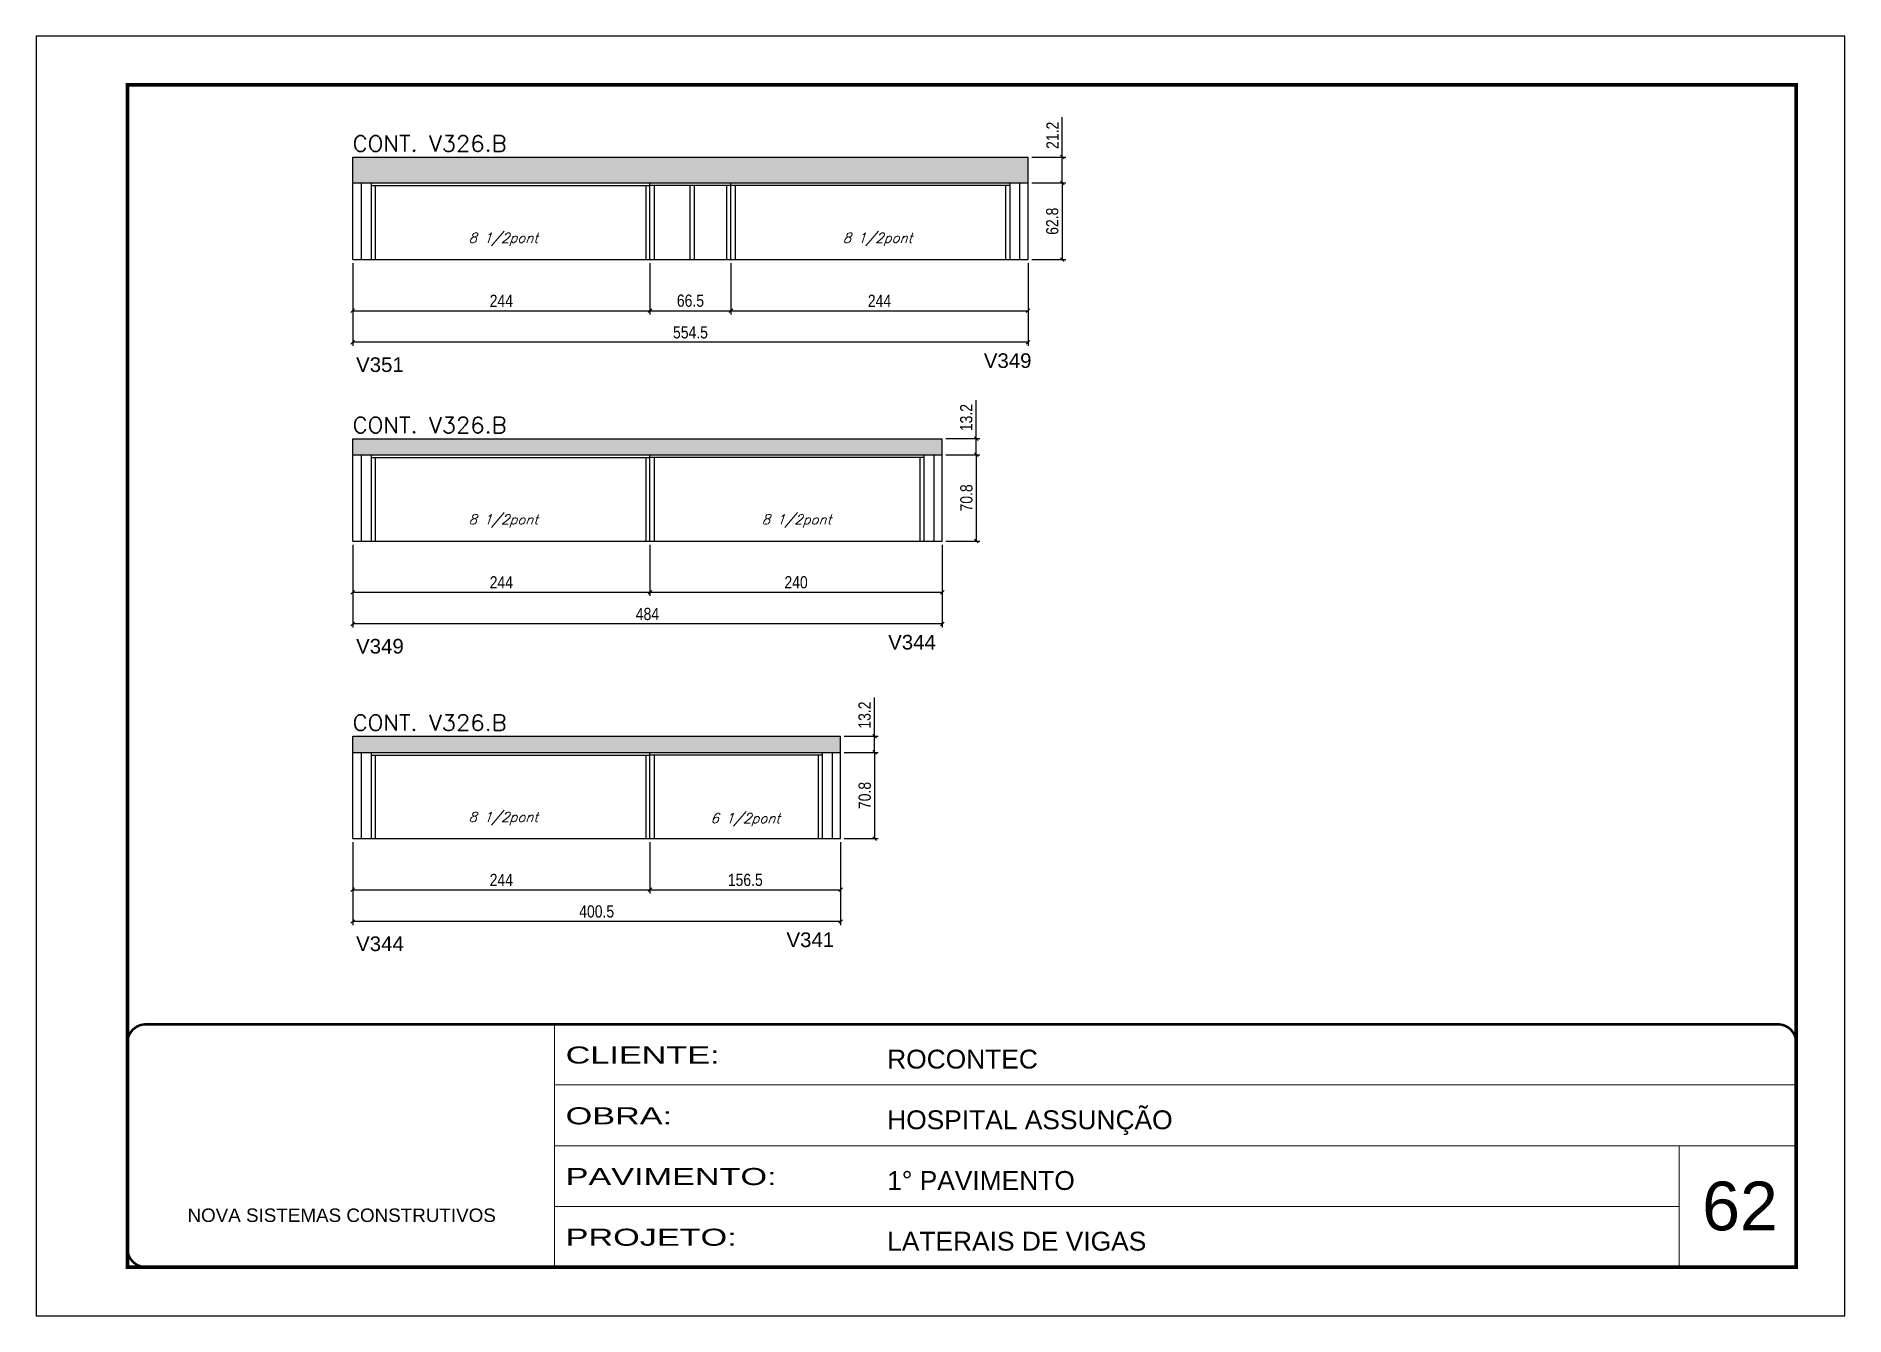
# Model space of a CAD drawing. Extents: x 137137 to 143418, y 10464 to 34486.
# Drawn here: x 138722 to 140207, y 16207 to 17257 of the extents above; entities that cross this region are included whole.
import ezdxf

# ---------------------------------------------------------------- set-up
doc = ezdxf.new("R2010")
doc.units = 0
doc.linetypes.add('CONTINUO', pattern=[0])
doc.linetypes.add('DASHED', pattern=[0.75, 0.5, -0.25])
for name, color, linetype in [('5', 5, 'Continuous'), ('COTA', 241, 'Continuous'), ('Painéis', 200, 'Continuous'), ('SARR_2.2x7', 40, 'Continuous'), ('SARR_3.5x7', 81, 'Continuous'), ('texto', 7, 'Continuous')]:
    doc.layers.add(name, color=color, linetype=linetype)
for name, color, linetype, lineweight in [('CARIMBO', 255, 'Continuous', 9), ('Folhas', 255, 'Continuous', 9), ('SARRAFO DE PRESSAO', 251, 'DASHED', 9), ('Texto Seção', 7, 'Continuous', 15)]:
    doc.layers.add(name, color=color, linetype=linetype, lineweight=lineweight)
doc.layers.add('Laje_Perimetro', color=7, linetype='Continuous', plot=False)
doc.styles.add('ARIAL', font='arial.ttf')
doc.styles.add('COTA TECNICA', font='techl___.ttf', dxfattribs={"height": 10})
doc.styles.add('REGUA-120', font='ROMANS.shx', dxfattribs={"height": 15})
doc.styles.add('Romans', font='romans.shx')
doc.styles.get("Standard").update_dxf_attribs({"font": 'arial.ttf'})
doc.styles.add('Tecnologia', font='')
doc.styles.get('Tecnologia').set_extended_font_data('Forgotten Futurist')
doc.dimstyles.new('PAINEL', dxfattribs={"dimtxt": 10, "dimasz": 3, "dimexe": 3, "dimexo": 3, "dimgap": 3, "dimtad": 1, "dimdec": 1, "dimzin": 12, "dimdsep": 46, "dimtxsty": 'COTA TECNICA', "dimblk1": 'OBLIQUE', "dimblk2": 'OBLIQUE', "dimsah": 1, "dimcen": 0.9, "dimclrd": 4, "dimclre": 4, "dimclrt": 240, "dimadec": 1, "dimazin": 3, "dimtfac": 1, "dimtdec": 1, "dimtmove": 0, "dimatfit": 3, "dimfxl": 1, "dimtolj": 1, "dimtzin": 12, "dimarcsym": 0})

msp = doc.modelspace()

# ---------------------------------------------------------------- texts
at = {"layer": '5', "linetype": 'Continuous'}
for s, p in [('V351', (138984.96, 16981.63)), ('V349', (139500.36, 16984.93)), ('V344', (139421.83, 16753.89)), ('V349', (138984.96, 16750.59)), ('V344', (138984.96, 16506.42)), ('V341', (139338.33, 16509.71))]:
    msp.add_text(s, height=12, rotation=359.99996, dxfattribs=at).set_placement(p)
at = {"layer": 'CARIMBO', "style": 'ARIAL'}
msp.add_text('62', height=40, dxfattribs=at).set_placement((140090.15, 16277.29))
at = {"layer": 'texto', "color": 2, "char_height": 8, "attachment_point": 5, "style": 'Romans'}
for s, insert in [('{\\Q19;\\C256;8 1/2pont}', (139105.83, 17090.37)), ('{\\Q19;\\C256;8 1/2pont}', (139413.08, 17090.37)), ('{\\Q19;\\C256;8 1/2pont}', (139105.83, 16859.33)), ('{\\Q19;\\C256;8 1/2pont}', (139346.58, 16859.33)), ('{\\Q19;\\C256;8 1/2pont}', (139105.83, 16615.16)), ('{\\Q19;\\C256;6 1/2pont}', (139304.49, 16614.14))]:
    msp.add_mtext(s, dxfattribs=dict(at, insert=insert))
at = {"layer": 'Texto Seção', "style": 'REGUA-120', "width": 1.05}
for p in [(138982.2, 17162.53), (138982.2, 16931.49), (138982.2, 16687.32)]:
    msp.add_text('CONT. V326.B', height=13, dxfattribs=at).set_placement(p)

# ---------------------------------------------------------------- blocks, each defined once
blk = doc.blocks.new('9999999999')
at = {"color": 30, "linetype": 'CONTINUO'}
for p, q in [((98564.6, 34230.2), (98564.6, 34429.4)), ((98564.6, 34379.6), (99584, 34379.6)), ((98564.6, 34329.8), (99488, 34329.8)), ((99584, 34329.8), (99488, 34329.8)), ((99488, 34329.8), (99488, 34230.2)), ((98564.6, 34280), (99488, 34280))]:
    blk.add_line(p, q, dxfattribs=at)
at = {"color": 30, "linetype": 'CONTINUO', "const_width": 2}
blk.add_lwpolyline([(99584, 34230.2), (99584, 34414.4, 0.414214), (99569, 34429.4), (98229, 34429.4, 0.414214), (98214, 34414.4), (98214, 34245.2, 0.414214), (98229, 34230.2), (99584, 34230.2)], format="xyb", dxfattribs=at)
at = {"layer": 'Folhas'}
blk.add_lwpolyline([(98139, 34190.2), (99624, 34190.2), (99624, 35240.2), (98139, 35240.2)], close=True, dxfattribs=at)
at = {"layer": 'Folhas', "color": 30, "const_width": 3}
blk.add_lwpolyline([(98214, 34230.2), (99584, 34230.2), (99584, 35200.2), (98214, 35200.2)], close=True, dxfattribs=at)
at = {"color": 7, "linetype": 'Continuous', "ltscale": 5, "style": 'ARIAL'}
for s, height, p in [('ROCONTEC', 15.48, (98837.7, 34393.1)), ('HOSPITAL ASSUNÇÃO', 15.483, (98837.7, 34343.3)), ('1° PAVIMENTO', 15.483, (98837.7, 34293.5)), ('NOVA SISTEMAS CONSTRUTIVOS', 11.059, (98263.2, 34267.2)), ('LATERAIS DE VIGAS', 15.483, (98837.7, 34243.7))]:
    blk.add_text(s, height=height, dxfattribs=at).set_placement(p)
at = {"layer": 'Folhas', "color": 7, "style": 'Tecnologia', "width": 1.5}
for s, p in [('CLIENTE:', (98573.7, 34397.2)), ('OBRA:', (98573.7, 34347.3)), ('PAVIMENTO:', (98573.7, 34297.5)), ('PROJETO:', (98573.7, 34247.7))]:
    blk.add_text(s, height=14, dxfattribs=at).set_placement(p)
blk = doc.blocks.new('_Oblique')
at = {"color": 0, "linetype": 'ByBlock', "lineweight": -2}
blk.add_line((-0.5, -0.5), (0.5, 0.5), dxfattribs=at)
blk = doc.blocks.new('*D2294')
at = {"layer": 'COTA', "color": 4, "lineweight": -2, "ltscale": 25, "transparency": 16777216}
for p, q in [((138982.2, 17070.9), (138982.2, 17003)), ((139536.7, 17070.9), (139536.7, 17003)), ((139536.7, 17006), (138982.2, 17006))]:
    blk.add_line(p, q, dxfattribs=at)
at = {"layer": 'Defpoints', "color": 0, "ltscale": 25, "transparency": 16777216}
for p in [(138982.2, 17073.9), (139536.7, 17073.9), (138982.2, 17006)]:
    blk.add_point(p, dxfattribs=at)
at = {"layer": 'COTA', "color": 4, "lineweight": -2, "ltscale": 25, "transparency": 16777216, "xscale": 3, "yscale": 3, "zscale": 3, "rotation": 180}
blk.add_blockref('_Oblique', (138982.2, 17006), dxfattribs=at)
at = {"layer": 'COTA', "color": 4, "lineweight": -2, "ltscale": 25, "transparency": 16777216, "xscale": 3, "yscale": 3, "zscale": 3}
blk.add_blockref('_Oblique', (139536.7, 17006), dxfattribs=at)
at = {"layer": 'COTA', "color": 240, "ltscale": 25, "transparency": 16777216, "insert": (139259.5, 17014.1), "char_height": 10, "attachment_point": 5, "style": 'COTA TECNICA'}
blk.add_mtext('\\A1;554.5', dxfattribs=at)
blk = doc.blocks.new('*D2295')
at = {"layer": 'COTA', "color": 4, "lineweight": -2, "ltscale": 25, "transparency": 16777216}
for p, q in [((138982.2, 17070.9), (138982.2, 17028.9)), ((139226.2, 17070.9), (139226.2, 17028.9)), ((138982.2, 17031.9), (139226.2, 17031.9))]:
    blk.add_line(p, q, dxfattribs=at)
at = {"layer": 'Defpoints', "color": 0, "ltscale": 25, "transparency": 16777216}
for p in [(138982.2, 17073.9), (139226.2, 17073.9), (139226.2, 17031.9)]:
    blk.add_point(p, dxfattribs=at)
at = {"layer": 'COTA', "color": 4, "lineweight": -2, "ltscale": 25, "transparency": 16777216, "xscale": 3, "yscale": 3, "zscale": 3, "rotation": 180}
blk.add_blockref('_Oblique', (138982.2, 17031.9), dxfattribs=at)
at = {"layer": 'COTA', "color": 4, "lineweight": -2, "ltscale": 25, "transparency": 16777216, "xscale": 3, "yscale": 3, "zscale": 3}
blk.add_blockref('_Oblique', (139226.2, 17031.9), dxfattribs=at)
at = {"layer": 'COTA', "color": 240, "ltscale": 25, "transparency": 16777216, "insert": (139104.2, 17040), "char_height": 10, "attachment_point": 5, "style": 'COTA TECNICA'}
blk.add_mtext('\\A1;244', dxfattribs=at)
blk = doc.blocks.new('*D2296')
at = {"layer": 'COTA', "color": 4, "lineweight": -2, "ltscale": 25, "transparency": 16777216}
for p, q in [((139226.2, 17070.9), (139226.2, 17028.9)), ((139292.7, 17070.9), (139292.7, 17028.9)), ((139226.2, 17031.9), (139292.7, 17031.9))]:
    blk.add_line(p, q, dxfattribs=at)
at = {"layer": 'Defpoints', "color": 0, "ltscale": 25, "transparency": 16777216}
for p in [(139226.2, 17073.9), (139292.7, 17073.9), (139292.7, 17031.9)]:
    blk.add_point(p, dxfattribs=at)
at = {"layer": 'COTA', "color": 4, "lineweight": -2, "ltscale": 25, "transparency": 16777216, "xscale": 3, "yscale": 3, "zscale": 3, "rotation": 180}
blk.add_blockref('_Oblique', (139226.2, 17031.9), dxfattribs=at)
at = {"layer": 'COTA', "color": 4, "lineweight": -2, "ltscale": 25, "transparency": 16777216, "xscale": 3, "yscale": 3, "zscale": 3}
blk.add_blockref('_Oblique', (139292.7, 17031.9), dxfattribs=at)
at = {"layer": 'COTA', "color": 240, "ltscale": 25, "transparency": 16777216, "insert": (139259.5, 17040.1), "char_height": 10, "attachment_point": 5, "style": 'COTA TECNICA'}
blk.add_mtext('\\A1;66.5', dxfattribs=at)
blk = doc.blocks.new('*D2297')
at = {"layer": 'COTA', "color": 4, "lineweight": -2, "ltscale": 25, "transparency": 16777216}
for p, q in [((139292.7, 17070.9), (139292.7, 17028.9)), ((139536.7, 17070.9), (139536.7, 17028.9)), ((139292.7, 17031.9), (139536.7, 17031.9))]:
    blk.add_line(p, q, dxfattribs=at)
at = {"layer": 'Defpoints', "color": 0, "ltscale": 25, "transparency": 16777216}
for p in [(139292.7, 17073.9), (139536.7, 17073.9), (139536.7, 17031.9)]:
    blk.add_point(p, dxfattribs=at)
at = {"layer": 'COTA', "color": 4, "lineweight": -2, "ltscale": 25, "transparency": 16777216, "xscale": 3, "yscale": 3, "zscale": 3, "rotation": 180}
blk.add_blockref('_Oblique', (139292.7, 17031.9), dxfattribs=at)
at = {"layer": 'COTA', "color": 4, "lineweight": -2, "ltscale": 25, "transparency": 16777216, "xscale": 3, "yscale": 3, "zscale": 3}
blk.add_blockref('_Oblique', (139536.7, 17031.9), dxfattribs=at)
at = {"layer": 'COTA', "color": 240, "ltscale": 25, "transparency": 16777216, "insert": (139414.7, 17040), "char_height": 10, "attachment_point": 5, "style": 'COTA TECNICA'}
blk.add_mtext('\\A1;244', dxfattribs=at)
blk = doc.blocks.new('*D2298')
at = {"layer": 'COTA', "color": 4, "lineweight": -2, "ltscale": 25, "transparency": 16777216}
for p, q in [((139539.7, 17136.7), (139567.7, 17136.7)), ((139564.7, 17136.7), (139564.7, 17073.9)), ((139539.7, 17073.9), (139567.7, 17073.9))]:
    blk.add_line(p, q, dxfattribs=at)
at = {"layer": 'Defpoints', "color": 0, "ltscale": 25, "transparency": 16777216}
for p in [(139536.7, 17136.7), (139536.7, 17073.9), (139564.7, 17073.9)]:
    blk.add_point(p, dxfattribs=at)
at = {"layer": 'COTA', "color": 4, "lineweight": -2, "ltscale": 25, "transparency": 16777216, "xscale": 3, "yscale": 3, "zscale": 3}
for p, rotation in [((139564.7, 17136.7), 90), ((139564.7, 17073.9), 270)]:
    blk.add_blockref('_Oblique', p, dxfattribs=dict(at, rotation=rotation))
at = {"layer": 'COTA', "color": 240, "ltscale": 25, "transparency": 16777216, "insert": (139556.6, 17105.3), "char_height": 10, "attachment_point": 5, "rotation": 90, "style": 'COTA TECNICA'}
blk.add_mtext('\\A1;62.8', dxfattribs=at)
blk = doc.blocks.new('*D2299')
at = {"layer": 'COTA', "color": 4, "lineweight": -2, "ltscale": 25, "transparency": 16777216}
for p, q in [((139564.7, 17157.9), (139564.7, 17190.7)), ((139539.7, 17157.9), (139567.7, 17157.9)), ((139564.7, 17136.7), (139564.7, 17157.9)), ((139539.7, 17136.7), (139567.7, 17136.7))]:
    blk.add_line(p, q, dxfattribs=at)
at = {"layer": 'Defpoints', "color": 0, "ltscale": 25, "transparency": 16777216}
for p in [(139536.7, 17157.9), (139564.7, 17157.9), (139536.7, 17136.7)]:
    blk.add_point(p, dxfattribs=at)
at = {"layer": 'COTA', "color": 4, "lineweight": -2, "ltscale": 25, "transparency": 16777216, "xscale": 3, "yscale": 3, "zscale": 3}
for p, rotation in [((139564.7, 17157.9), 90), ((139564.7, 17136.7), 270)]:
    blk.add_blockref('_Oblique', p, dxfattribs=dict(at, rotation=rotation))
at = {"layer": 'COTA', "color": 240, "ltscale": 25, "transparency": 16777216, "insert": (139556.7, 17175.8), "char_height": 10, "attachment_point": 5, "rotation": 90, "style": 'COTA TECNICA'}
blk.add_mtext('\\A1;21.2', dxfattribs=at)
blk = doc.blocks.new('*D2300')
at = {"layer": 'COTA', "color": 4, "lineweight": -2, "ltscale": 25, "transparency": 16777216}
for p, q in [((138982.2, 16839.9), (138982.2, 16771.9)), ((139466.2, 16839.9), (139466.2, 16771.9)), ((139466.2, 16774.9), (138982.2, 16774.9))]:
    blk.add_line(p, q, dxfattribs=at)
at = {"layer": 'Defpoints', "color": 0, "ltscale": 25, "transparency": 16777216}
for p in [(138982.2, 16842.9), (139466.2, 16842.9), (138982.2, 16774.9)]:
    blk.add_point(p, dxfattribs=at)
at = {"layer": 'COTA', "color": 4, "lineweight": -2, "ltscale": 25, "transparency": 16777216, "xscale": 3, "yscale": 3, "zscale": 3, "rotation": 180}
blk.add_blockref('_Oblique', (138982.2, 16774.9), dxfattribs=at)
at = {"layer": 'COTA', "color": 4, "lineweight": -2, "ltscale": 25, "transparency": 16777216, "xscale": 3, "yscale": 3, "zscale": 3}
blk.add_blockref('_Oblique', (139466.2, 16774.9), dxfattribs=at)
at = {"layer": 'COTA', "color": 240, "ltscale": 25, "transparency": 16777216, "insert": (139224.2, 16783), "char_height": 10, "attachment_point": 5, "style": 'COTA TECNICA'}
blk.add_mtext('\\A1;484', dxfattribs=at)
blk = doc.blocks.new('*D2301')
at = {"layer": 'COTA', "color": 4, "lineweight": -2, "ltscale": 25, "transparency": 16777216}
for p, q in [((138982.2, 16839.9), (138982.2, 16797.9)), ((139226.2, 16839.9), (139226.2, 16797.9)), ((138982.2, 16800.9), (139226.2, 16800.9))]:
    blk.add_line(p, q, dxfattribs=at)
at = {"layer": 'Defpoints', "color": 0, "ltscale": 25, "transparency": 16777216}
for p in [(138982.2, 16842.9), (139226.2, 16842.9), (139226.2, 16800.9)]:
    blk.add_point(p, dxfattribs=at)
at = {"layer": 'COTA', "color": 4, "lineweight": -2, "ltscale": 25, "transparency": 16777216, "xscale": 3, "yscale": 3, "zscale": 3, "rotation": 180}
blk.add_blockref('_Oblique', (138982.2, 16800.9), dxfattribs=at)
at = {"layer": 'COTA', "color": 4, "lineweight": -2, "ltscale": 25, "transparency": 16777216, "xscale": 3, "yscale": 3, "zscale": 3}
blk.add_blockref('_Oblique', (139226.2, 16800.9), dxfattribs=at)
at = {"layer": 'COTA', "color": 240, "ltscale": 25, "transparency": 16777216, "insert": (139104.2, 16809), "char_height": 10, "attachment_point": 5, "style": 'COTA TECNICA'}
blk.add_mtext('\\A1;244', dxfattribs=at)
blk = doc.blocks.new('*D2270')
at = {"layer": 'COTA', "color": 4, "lineweight": -2, "ltscale": 25, "transparency": 16777216}
for p, q in [((139226.2, 16839.9), (139226.2, 16797.9)), ((139466.2, 16839.9), (139466.2, 16797.9)), ((139226.2, 16800.9), (139466.2, 16800.9))]:
    blk.add_line(p, q, dxfattribs=at)
at = {"layer": 'Defpoints', "color": 0, "ltscale": 25, "transparency": 16777216}
for p in [(139226.2, 16842.9), (139466.2, 16842.9), (139466.2, 16800.9)]:
    blk.add_point(p, dxfattribs=at)
at = {"layer": 'COTA', "color": 4, "lineweight": -2, "ltscale": 25, "transparency": 16777216, "xscale": 3, "yscale": 3, "zscale": 3, "rotation": 180}
blk.add_blockref('_Oblique', (139226.2, 16800.9), dxfattribs=at)
at = {"layer": 'COTA', "color": 4, "lineweight": -2, "ltscale": 25, "transparency": 16777216, "xscale": 3, "yscale": 3, "zscale": 3}
blk.add_blockref('_Oblique', (139466.2, 16800.9), dxfattribs=at)
at = {"layer": 'COTA', "color": 240, "ltscale": 25, "transparency": 16777216, "insert": (139346.2, 16809), "char_height": 10, "attachment_point": 5, "style": 'COTA TECNICA'}
blk.add_mtext('\\A1;240', dxfattribs=at)
blk = doc.blocks.new('*D2302')
at = {"layer": 'COTA', "color": 4, "lineweight": -2, "ltscale": 25, "transparency": 16777216}
for p, q in [((139469.2, 16913.7), (139497.2, 16913.7)), ((139494.2, 16913.7), (139494.2, 16842.9)), ((139469.2, 16842.9), (139497.2, 16842.9))]:
    blk.add_line(p, q, dxfattribs=at)
at = {"layer": 'Defpoints', "color": 0, "ltscale": 25, "transparency": 16777216}
for p in [(139466.2, 16913.7), (139466.2, 16842.9), (139494.2, 16842.9)]:
    blk.add_point(p, dxfattribs=at)
at = {"layer": 'COTA', "color": 4, "lineweight": -2, "ltscale": 25, "transparency": 16777216, "xscale": 3, "yscale": 3, "zscale": 3}
for p, rotation in [((139494.2, 16913.7), 90), ((139494.2, 16842.9), 270)]:
    blk.add_blockref('_Oblique', p, dxfattribs=dict(at, rotation=rotation))
at = {"layer": 'COTA', "color": 240, "ltscale": 25, "transparency": 16777216, "insert": (139486.1, 16878.3), "char_height": 10, "attachment_point": 5, "rotation": 90, "style": 'COTA TECNICA'}
blk.add_mtext('\\A1;70.8', dxfattribs=at)
blk = doc.blocks.new('*D2303')
at = {"layer": 'COTA', "color": 4, "lineweight": -2, "ltscale": 25, "transparency": 16777216}
for p, q in [((139494.2, 16926.9), (139494.2, 16958.6)), ((139469.2, 16926.9), (139497.2, 16926.9)), ((139494.2, 16913.7), (139494.2, 16926.9)), ((139469.2, 16913.7), (139497.2, 16913.7))]:
    blk.add_line(p, q, dxfattribs=at)
at = {"layer": 'Defpoints', "color": 0, "ltscale": 25, "transparency": 16777216}
for p in [(139466.2, 16926.9), (139494.2, 16926.9), (139466.2, 16913.7)]:
    blk.add_point(p, dxfattribs=at)
at = {"layer": 'COTA', "color": 4, "lineweight": -2, "ltscale": 25, "transparency": 16777216, "xscale": 3, "yscale": 3, "zscale": 3}
for p, rotation in [((139494.2, 16926.9), 90), ((139494.2, 16913.7), 270)]:
    blk.add_blockref('_Oblique', p, dxfattribs=dict(at, rotation=rotation))
at = {"layer": 'COTA', "color": 240, "ltscale": 25, "transparency": 16777216, "insert": (139486, 16944.2), "char_height": 10, "attachment_point": 5, "rotation": 90, "style": 'COTA TECNICA'}
blk.add_mtext('\\A1;13.2', dxfattribs=at)
blk = doc.blocks.new('*D2304')
at = {"layer": 'COTA', "color": 4, "lineweight": -2, "ltscale": 25, "transparency": 16777216}
for p, q in [((138982.2, 16595.7), (138982.2, 16527.7)), ((139382.7, 16595.7), (139382.7, 16527.7)), ((139382.7, 16530.7), (138982.2, 16530.7))]:
    blk.add_line(p, q, dxfattribs=at)
at = {"layer": 'Defpoints', "color": 0, "ltscale": 25, "transparency": 16777216}
for p in [(138982.2, 16598.7), (139382.7, 16598.7), (138982.2, 16530.7)]:
    blk.add_point(p, dxfattribs=at)
at = {"layer": 'COTA', "color": 4, "lineweight": -2, "ltscale": 25, "transparency": 16777216, "xscale": 3, "yscale": 3, "zscale": 3, "rotation": 180}
blk.add_blockref('_Oblique', (138982.2, 16530.7), dxfattribs=at)
at = {"layer": 'COTA', "color": 4, "lineweight": -2, "ltscale": 25, "transparency": 16777216, "xscale": 3, "yscale": 3, "zscale": 3}
blk.add_blockref('_Oblique', (139382.7, 16530.7), dxfattribs=at)
at = {"layer": 'COTA', "color": 240, "ltscale": 25, "transparency": 16777216, "insert": (139182.5, 16538.9), "char_height": 10, "attachment_point": 5, "style": 'COTA TECNICA'}
blk.add_mtext('\\A1;400.5', dxfattribs=at)
blk = doc.blocks.new('*D2305')
at = {"layer": 'COTA', "color": 4, "lineweight": -2, "ltscale": 25, "transparency": 16777216}
for p, q in [((138982.2, 16595.7), (138982.2, 16553.7)), ((139226.2, 16595.7), (139226.2, 16553.7)), ((138982.2, 16556.7), (139226.2, 16556.7))]:
    blk.add_line(p, q, dxfattribs=at)
at = {"layer": 'Defpoints', "color": 0, "ltscale": 25, "transparency": 16777216}
for p in [(138982.2, 16598.7), (139226.2, 16598.7), (139226.2, 16556.7)]:
    blk.add_point(p, dxfattribs=at)
at = {"layer": 'COTA', "color": 4, "lineweight": -2, "ltscale": 25, "transparency": 16777216, "xscale": 3, "yscale": 3, "zscale": 3, "rotation": 180}
blk.add_blockref('_Oblique', (138982.2, 16556.7), dxfattribs=at)
at = {"layer": 'COTA', "color": 4, "lineweight": -2, "ltscale": 25, "transparency": 16777216, "xscale": 3, "yscale": 3, "zscale": 3}
blk.add_blockref('_Oblique', (139226.2, 16556.7), dxfattribs=at)
at = {"layer": 'COTA', "color": 240, "ltscale": 25, "transparency": 16777216, "insert": (139104.2, 16564.8), "char_height": 10, "attachment_point": 5, "style": 'COTA TECNICA'}
blk.add_mtext('\\A1;244', dxfattribs=at)
blk = doc.blocks.new('*D2271')
at = {"layer": 'COTA', "color": 4, "lineweight": -2, "ltscale": 25, "transparency": 16777216}
for p, q in [((139226.2, 16595.7), (139226.2, 16553.7)), ((139382.7, 16595.7), (139382.7, 16553.7)), ((139226.2, 16556.7), (139382.7, 16556.7))]:
    blk.add_line(p, q, dxfattribs=at)
at = {"layer": 'Defpoints', "color": 0, "ltscale": 25, "transparency": 16777216}
for p in [(139226.2, 16598.7), (139382.7, 16598.7), (139382.7, 16556.7)]:
    blk.add_point(p, dxfattribs=at)
at = {"layer": 'COTA', "color": 4, "lineweight": -2, "ltscale": 25, "transparency": 16777216, "xscale": 3, "yscale": 3, "zscale": 3, "rotation": 180}
blk.add_blockref('_Oblique', (139226.2, 16556.7), dxfattribs=at)
at = {"layer": 'COTA', "color": 4, "lineweight": -2, "ltscale": 25, "transparency": 16777216, "xscale": 3, "yscale": 3, "zscale": 3}
blk.add_blockref('_Oblique', (139382.7, 16556.7), dxfattribs=at)
at = {"layer": 'COTA', "color": 240, "ltscale": 25, "transparency": 16777216, "insert": (139304.5, 16564.8), "char_height": 10, "attachment_point": 5, "style": 'COTA TECNICA'}
blk.add_mtext('\\A1;156.5', dxfattribs=at)
blk = doc.blocks.new('*D2306')
at = {"layer": 'COTA', "color": 4, "lineweight": -2, "ltscale": 25, "transparency": 16777216}
for p, q in [((139385.7, 16669.5), (139413.7, 16669.5)), ((139410.7, 16669.5), (139410.7, 16598.7)), ((139385.7, 16598.7), (139413.7, 16598.7))]:
    blk.add_line(p, q, dxfattribs=at)
at = {"layer": 'Defpoints', "color": 0, "ltscale": 25, "transparency": 16777216}
for p in [(139382.7, 16669.5), (139382.7, 16598.7), (139410.7, 16598.7)]:
    blk.add_point(p, dxfattribs=at)
at = {"layer": 'COTA', "color": 4, "lineweight": -2, "ltscale": 25, "transparency": 16777216, "xscale": 3, "yscale": 3, "zscale": 3}
for p, rotation in [((139410.7, 16669.5), 90), ((139410.7, 16598.7), 270)]:
    blk.add_blockref('_Oblique', p, dxfattribs=dict(at, rotation=rotation))
at = {"layer": 'COTA', "color": 240, "ltscale": 25, "transparency": 16777216, "insert": (139402.6, 16634.1), "char_height": 10, "attachment_point": 5, "rotation": 90, "style": 'COTA TECNICA'}
blk.add_mtext('\\A1;70.8', dxfattribs=at)
blk = doc.blocks.new('*D2307')
at = {"layer": 'COTA', "color": 4, "lineweight": -2, "ltscale": 25, "transparency": 16777216}
for p, q in [((139410.7, 16682.7), (139410.7, 16714.4)), ((139385.7, 16682.7), (139413.7, 16682.7)), ((139410.7, 16669.5), (139410.7, 16682.7)), ((139385.7, 16669.5), (139413.7, 16669.5))]:
    blk.add_line(p, q, dxfattribs=at)
at = {"layer": 'Defpoints', "color": 0, "ltscale": 25, "transparency": 16777216}
for p in [(139382.7, 16682.7), (139410.7, 16682.7), (139382.7, 16669.5)]:
    blk.add_point(p, dxfattribs=at)
at = {"layer": 'COTA', "color": 4, "lineweight": -2, "ltscale": 25, "transparency": 16777216, "xscale": 3, "yscale": 3, "zscale": 3}
for p, rotation in [((139410.7, 16682.7), 90), ((139410.7, 16669.5), 270)]:
    blk.add_blockref('_Oblique', p, dxfattribs=dict(at, rotation=rotation))
at = {"layer": 'COTA', "color": 240, "ltscale": 25, "transparency": 16777216, "insert": (139402.5, 16700.1), "char_height": 10, "attachment_point": 5, "rotation": 90, "style": 'COTA TECNICA'}
blk.add_mtext('\\A1;13.2', dxfattribs=at)

# ---------------------------------------------------------------- dimensions: what is measured, and where the dimension line sits
at = {"layer": 'COTA', "ltscale": 25}
for base, p1, p2, picture, middle in [((139564.71, 17157.92), (139536.72, 17136.72), (139536.72, 17157.92), '*D2299', (139556.65, 17175.79)), ((139564.71, 17073.92), (139536.72, 17136.72), (139536.72, 17073.92), '*D2298', (139556.59, 17105.32)), ((139494.21, 16926.88), (139466.22, 16913.68), (139466.22, 16926.88), '*D2303', (139485.99, 16944.25)), ((139494.21, 16842.88), (139466.22, 16913.68), (139466.22, 16842.88), '*D2302', (139486.09, 16878.28)), ((139410.71, 16682.71), (139382.72, 16669.51), (139382.72, 16682.71), '*D2307', (139402.49, 16700.07)), ((139410.71, 16598.71), (139382.72, 16669.51), (139382.72, 16598.71), '*D2306', (139402.59, 16634.11))]:
    dim = msp.add_linear_dim(base=base, p1=p1, p2=p2, angle=90, dimstyle='PAINEL', dxfattribs=at)
    dim.commit()
    dim.dimension.update_dxf_attribs({"geometry": picture, "text_midpoint": middle})
for base, p1, p2, picture, middle in [((138982.22, 17005.96), (139536.72, 17073.92), (138982.22, 17073.92), '*D2294', (139259.47, 17014.07)), ((139226.22, 17031.95), (138982.22, 17073.92), (139226.22, 17073.92), '*D2295', (139104.22, 17040.02)), ((139292.72, 17031.95), (139226.22, 17073.92), (139292.72, 17073.92), '*D2296', (139259.47, 17040.06)), ((138982.22, 16774.92), (139466.22, 16842.88), (138982.22, 16842.88), '*D2300', (139224.22, 16783.01)), ((139226.22, 16800.91), (138982.22, 16842.88), (139226.22, 16842.88), '*D2301', (139104.22, 16808.98)), ((138982.22, 16530.75), (139382.72, 16598.71), (138982.22, 16598.71), '*D2304', (139182.47, 16538.86)), ((139226.22, 16556.73), (138982.22, 16598.71), (139226.22, 16598.71), '*D2305', (139104.22, 16564.81))]:
    dim = msp.add_linear_dim(base=base, p1=p1, p2=p2, dimstyle='PAINEL', dxfattribs=at)
    dim.commit()
    dim.dimension.update_dxf_attribs({"geometry": picture, "text_midpoint": middle})
for base, p1, p2, picture, middle in [((139536.72, 17031.95), (139292.72, 17073.92), (139536.72, 17073.92), '*D2297', (139414.72, 17040.02)), ((139466.22, 16800.91), (139226.22, 16842.88), (139466.22, 16842.88), '*D2270', (139346.22, 16809.01)), ((139382.72, 16556.73), (139226.22, 16598.71), (139382.72, 16598.71), '*D2271', (139304.47, 16564.84))]:
    dim = msp.add_linear_dim(base=base, p1=p1, p2=p2, dimstyle='PAINEL', override={"dimtmove": 1}, dxfattribs=at)
    dim.commit()
    dim.dimension.update_dxf_attribs({"geometry": picture, "text_midpoint": middle})

# ---------------------------------------------------------------- hatches: boundary and pattern name
at = {"layer": 'COTA', "linetype": 'ByBlock'}
h = msp.add_hatch(dxfattribs=at)
h.set_pattern_fill('AR-CONC', color=256, scale=0.03)
h.set_pattern_definition([(50, (-271.2727, -16042.701), (5.46554007, -0.47817257), [0.5715, -6.2865]), (355, (-271.273, -16042.701), (-1.05730264, 5.73170536), [0.4572, -5.02921753]), (100.4514447, (-270.8173, -16042.741), (4.40823741, 5.25353256), [0.48570026, -5.34270734]), (46.1842, (-271.273, -16041.177), (8.13237123, -1.26126984), [0.85725, -9.42975]), (96.6355576, (-270.595, -16041.282), (7.122124, 7.42278374), [0.7285507, -8.01406824]), (351.184151, (-271.273, -16041.177), (7.122124, 7.42278374), [0.685799, -7.54379196]), (21, (-270.5107, -16041.558), (4.54843174, -3.06795595), [0.5715, -6.2865]), (326, (-270.511, -16041.558), (1.85406085, 5.52563898), [0.4572, -5.0292]), (71.451445, (-270.1317, -16041.8137), (6.40249258, 2.45768307), [0.48570026, -5.34269813]), (37.5, (-271.2727, -16042.701), (0.092658098, 2.536651166), [0, -4.96824, 0, -5.1054, 0, -5.04825]), (7.5, (-271.2727, -16042.701), (2.004589875, 3.005417245), [0, -2.91084, 0, -4.85394, 0, -1.92405]), (327.5, (-272.972, -16042.701), (4.067717855, -0.17186232), [0, -1.905, 0, -5.9436, 0, -7.8867]), (317.5, (-273.734, -16042.701), (4.44387544, 0.76279473), [0, -2.4765, 0, -3.94716, 0, -5.6007])])
h.paths.add_polyline_path([(139536.72, 17136.72), (139536.72, 17157.92), (138982.22, 17157.92), (138982.22, 17136.72)])
h = msp.add_hatch(dxfattribs=at)
h.set_pattern_fill('AR-CONC', color=256, scale=0.03)
h.set_pattern_definition([(50, (-271.2727, -16273.744), (5.46554007, -0.47817257), [0.5715, -6.2865]), (355, (-271.273, -16273.744), (-1.05730264, 5.73170536), [0.4572, -5.02921753]), (100.4514447, (-270.8173, -16273.784), (4.40823741, 5.25353256), [0.48570026, -5.34270734]), (46.1842, (-271.273, -16272.22), (8.13237123, -1.26126984), [0.85725, -9.42975]), (96.6355576, (-270.595, -16272.325), (7.122124, 7.42278374), [0.7285507, -8.01406824]), (351.184151, (-271.273, -16272.22), (7.122124, 7.42278374), [0.685799, -7.54379196]), (21, (-270.5107, -16272.601), (4.54843174, -3.06795595), [0.5715, -6.2865]), (326, (-270.511, -16272.601), (1.85406085, 5.52563898), [0.4572, -5.0292]), (71.451445, (-270.1317, -16272.8567), (6.40249258, 2.45768307), [0.48570026, -5.34269813]), (37.5, (-271.2727, -16273.744), (0.092658098, 2.536651166), [0, -4.96824, 0, -5.1054, 0, -5.04825]), (7.5, (-271.2727, -16273.744), (2.004589875, 3.005417245), [0, -2.91084, 0, -4.85394, 0, -1.92405]), (327.5, (-272.972, -16273.744), (4.067717855, -0.17186232), [0, -1.905, 0, -5.9436, 0, -7.8867]), (317.5, (-273.734, -16273.744), (4.44387544, 0.76279473), [0, -2.4765, 0, -3.94716, 0, -5.6007])])
h.paths.add_polyline_path([(139466.22, 16926.88), (138982.22, 16926.88), (138982.22, 16913.68), (139466.22, 16913.68)])
h = msp.add_hatch(dxfattribs=at)
h.set_pattern_fill('AR-CONC', color=256, scale=0.03)
h.set_pattern_definition([(50, (-271.2727, -16517.9164), (5.46554007, -0.47817257), [0.5715, -6.2865]), (355, (-271.273, -16517.9164), (-1.05730264, 5.73170536), [0.4572, -5.02921753]), (100.4514447, (-270.8173, -16517.9563), (4.40823741, 5.25353256), [0.48570026, -5.34270734]), (46.1842, (-271.273, -16516.3924), (8.13237123, -1.26126984), [0.85725, -9.42975]), (96.6355576, (-270.595, -16516.4975), (7.122124, 7.42278374), [0.7285507, -8.01406824]), (351.184151, (-271.273, -16516.3924), (7.122124, 7.42278374), [0.685799, -7.54379196]), (21, (-270.5107, -16516.7734), (4.54843174, -3.06795595), [0.5715, -6.2865]), (326, (-270.511, -16516.7734), (1.85406085, 5.52563898), [0.4572, -5.0292]), (71.451445, (-270.1317, -16517.029), (6.40249258, 2.45768307), [0.48570026, -5.34269813]), (37.5, (-271.2727, -16517.9164), (0.092658098, 2.536651166), [0, -4.96824, 0, -5.1054, 0, -5.04825]), (7.5, (-271.2727, -16517.9164), (2.004589875, 3.005417245), [0, -2.91084, 0, -4.85394, 0, -1.92405]), (327.5, (-272.972, -16517.9164), (4.067717855, -0.17186232), [0, -1.905, 0, -5.9436, 0, -7.8867]), (317.5, (-273.734, -16517.9164), (4.44387544, 0.76279473), [0, -2.4765, 0, -3.94716, 0, -5.6007])])
h.paths.add_polyline_path([(139382.72, 16682.71), (138982.22, 16682.71), (138982.22, 16669.51), (139382.72, 16669.51)])

# ---------------------------------------------------------------- linework, layer by layer
for p, q in [((138982.22, 17157.92), (139536.72, 17157.92)), ((138982.22, 17136.72), (138982.22, 17157.92)), ((139536.72, 17136.72), (139536.72, 17157.92)), ((138982.22, 16926.88), (139466.22, 16926.88)), ((138982.22, 16913.68), (138982.22, 16926.88)), ((139466.22, 16913.68), (139466.22, 16926.88)), ((138982.22, 16682.71), (139382.72, 16682.71)), ((138982.22, 16669.51), (138982.22, 16682.71)), ((139382.72, 16669.51), (139382.72, 16682.71))]:
    msp.add_line(p, q, dxfattribs=at)
at = {"layer": 'Laje_Perimetro'}
msp.add_lwpolyline([(140207.29, 17257.15), (138722.29, 17257.15), (138722.29, 16207.15), (140207.29, 16207.15)], close=True, dxfattribs=at)
at = {"layer": 'Painéis'}
for p, q in [((138982.22, 17136.72), (139536.72, 17136.72)), ((138982.22, 17073.92), (139536.72, 17073.92)), ((138982.22, 16913.68), (139466.22, 16913.68)), ((138982.22, 16842.88), (139466.22, 16842.88)), ((138982.22, 16669.51), (139382.72, 16669.51)), ((138982.22, 16598.71), (139382.72, 16598.71))]:
    msp.add_line(p, q, dxfattribs=at)
at = {"layer": 'Painéis', "ltscale": 25}
for p, q in [((138982.22, 17073.92), (138982.22, 17136.72)), ((139226.22, 17073.92), (139226.22, 17136.72)), ((139292.72, 17073.92), (139292.72, 17136.72)), ((139536.72, 17073.92), (139536.72, 17136.72)), ((138982.22, 16842.88), (138982.22, 16913.68)), ((139226.22, 16842.88), (139226.22, 16913.68)), ((139466.22, 16842.88), (139466.22, 16913.68)), ((138982.22, 16598.71), (138982.22, 16669.51)), ((139226.22, 16598.71), (139226.22, 16669.51)), ((139382.72, 16598.71), (139382.72, 16669.51))]:
    msp.add_line(p, q, dxfattribs=at)
at = {"layer": 'SARR_2.2x7', "linetype": 'Continuous'}
for p, q in [((138989.22, 17136.72), (138989.22, 17073.92)), ((138997.22, 17134.52), (139226.22, 17134.52)), ((139292.72, 17134.52), (139226.22, 17134.52)), ((139521.72, 17134.52), (139292.72, 17134.52)), ((139529.72, 17136.72), (139529.72, 17073.92)), ((138989.22, 16913.68), (138989.22, 16842.88)), ((138997.22, 16911.48), (139226.22, 16911.48)), ((139451.22, 16911.48), (139226.22, 16911.48)), ((139226.22, 16911.48), (139226.22, 16911.48)), ((139459.22, 16913.68), (139459.22, 16842.88)), ((138989.22, 16669.51), (138989.22, 16598.71)), ((138997.22, 16667.31), (139226.22, 16667.31)), ((139367.72, 16667.31), (139226.22, 16667.31)), ((139226.22, 16667.31), (139226.22, 16667.31)), ((139375.72, 16669.51), (139375.72, 16598.71))]:
    msp.add_line(p, q, dxfattribs=at)
at = {"layer": 'SARR_3.5x7'}
for p, q in [((138997.22, 17136.72), (138997.22, 17073.92)), ((139000.72, 17134.52), (139000.72, 17073.92)), ((139222.72, 17134.52), (139222.72, 17073.92)), ((139229.72, 17134.52), (139229.72, 17073.92)), ((139259.06, 17134.52), (139259.06, 17073.92)), ((139262.56, 17134.52), (139262.56, 17073.92)), ((139289.22, 17134.52), (139289.22, 17073.92)), ((139296.22, 17134.52), (139296.22, 17073.92)), ((139518.22, 17134.52), (139518.22, 17073.92)), ((139521.72, 17136.72), (139521.72, 17073.92)), ((138997.22, 16913.68), (138997.22, 16842.88)), ((139000.72, 16911.48), (139000.72, 16842.88)), ((139222.72, 16911.48), (139222.72, 16842.88)), ((139229.72, 16911.48), (139229.72, 16842.88)), ((139447.72, 16911.48), (139447.72, 16842.88)), ((139451.22, 16913.68), (139451.22, 16842.88)), ((138997.22, 16669.51), (138997.22, 16598.71)), ((139000.72, 16667.31), (139000.72, 16598.71)), ((139222.72, 16667.31), (139222.72, 16598.71)), ((139229.72, 16667.31), (139229.72, 16598.71)), ((139364.22, 16667.31), (139364.22, 16598.71)), ((139367.72, 16669.51), (139367.72, 16598.71))]:
    msp.add_line(p, q, dxfattribs=at)

# ---------------------------------------------------------------- block references
at = {"layer": 'SARRAFO DE PRESSAO', "color": 6, "linetype": 'ByBlock'}
msp.add_blockref('9999999999', (40583.31, -17983.06), dxfattribs=at)

msp.set_redraw_order([(e.dxf.handle, doc.entitydb.next_handle()) for e in msp.query("TEXT MTEXT ATTDEF DIMENSION ARC_DIMENSION")])  # texts and dimensions are drawn at this point

doc.saveas('drawing.dxf')
